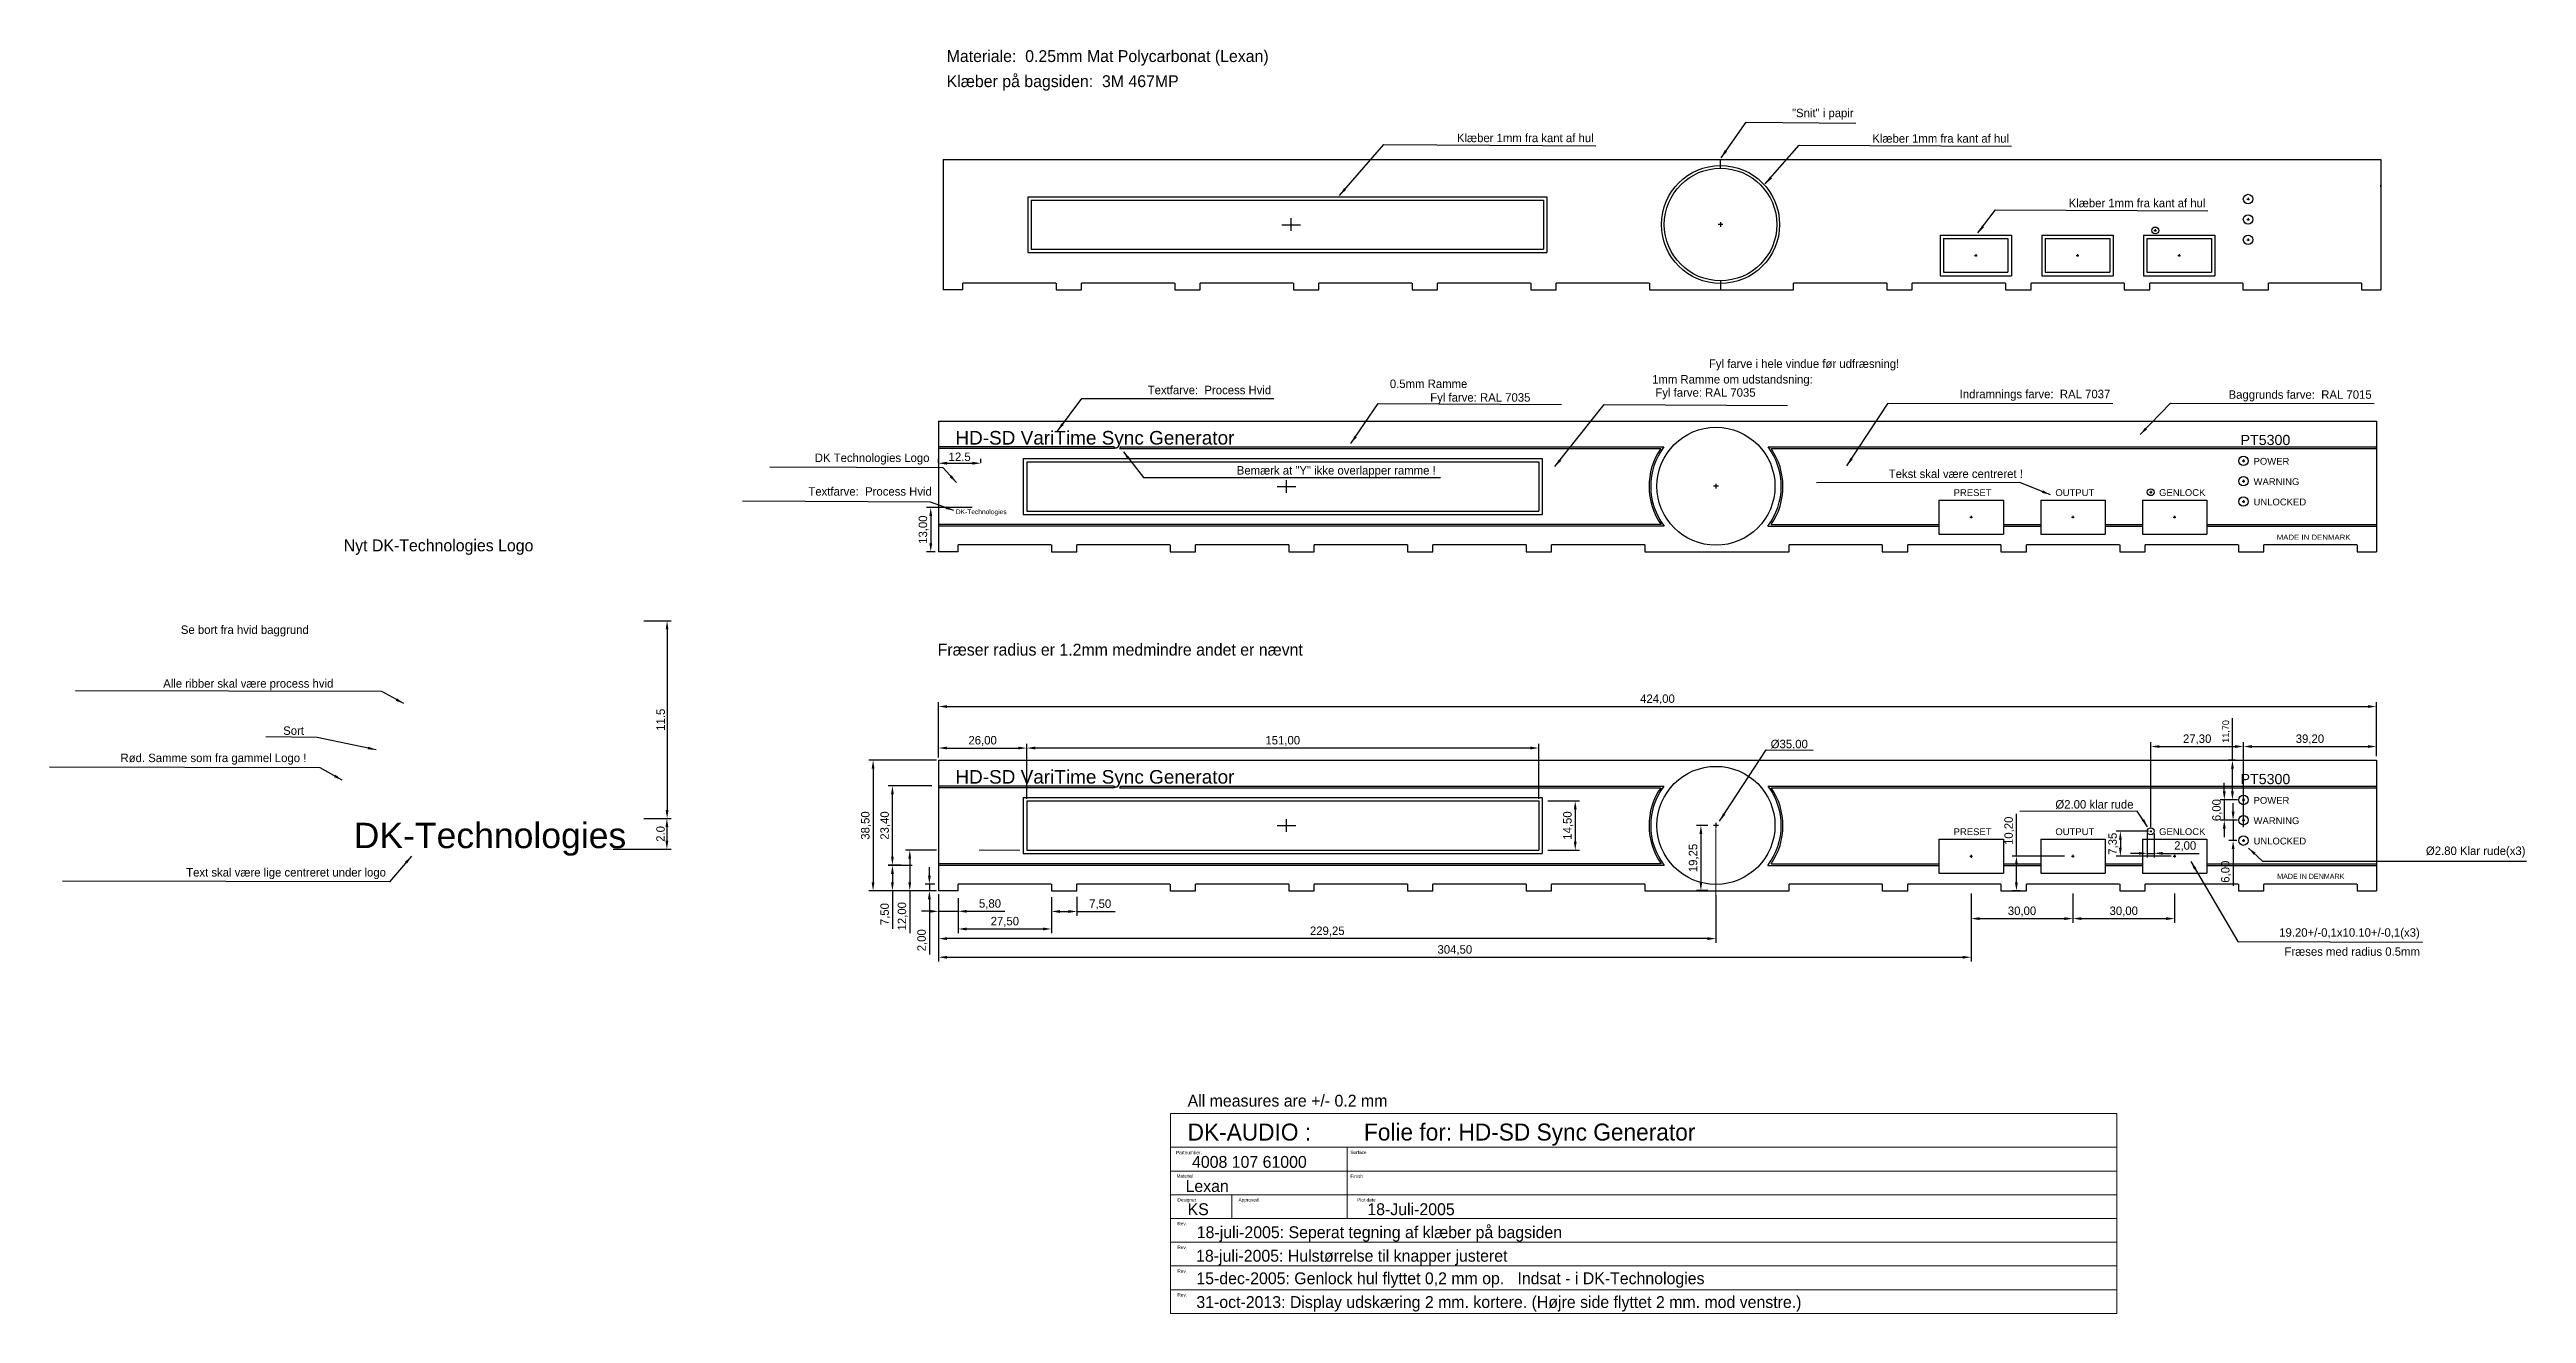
# Model space of a CAD drawing. Header units: millimetres. Extents: x 242 to 973, y 195 to 567.
import ezdxf

# ---------------------------------------------------------------- set-up
doc = ezdxf.new("R2010")
doc.units = ezdxf.units.MM
doc.header["$MEASUREMENT"] = 0
doc.linetypes.add('ACAD_ISO03W100', pattern=[30, 12, -18])
doc.layers.add('Folie', color=160, linetype='Continuous')
doc.layers.add('Silketryk_1', color=92, linetype='Continuous')
doc.layers.add('Folie_dim', color=7, linetype='Continuous', lineweight=20)
doc.layers.add('Folie_head', color=92, linetype='Continuous', lineweight=20)
doc.styles.add('DK-Audio', font='arial.ttf')
doc.dimstyles.new('ISO-25', dxfattribs={"dimtxt": 2.5, "dimasz": 2.5, "dimexe": 1.25, "dimexo": 0.625, "dimtad": 1, "dimzin": 1, "dimtxsty": 'Standard', "dimcen": 2.5, "dimadec": 0, "dimazin": 0, "dimtfac": 1, "dimtmove": 0, "dimatfit": 3, "dimfxl": 0, "dimarcsym": 0})

msp = doc.modelspace()

# ---------------------------------------------------------------- texts
at = {"layer": 'Folie_dim', "char_height": 2.5, "attachment_point": 9}
for s, insert in [('"Snit" i papir', (774.3, 546.6)), ('Klæber 1mm fra kant af hul', (697.633, 539.95)), ('Klæber 1mm fra kant af hul', (820.133, 539.8)), ('Klæber 1mm fra kant af hul', (878.033, 520.75)), ('Fyl farve i hele vindue før udfræsning!', (787.733, 472.65)), ('Textfarve:  Process Hvid', (602.55, 465.6)), ('0.5mm Ramme', (660.383, 467.45)), ('1mm Ramme om udstandsning:', (762.25, 468.05)), ('Fyl farve: RAL 7035', (745.383, 464.15)), ('Fyl farve: RAL 7035', (678.983, 462.7)), ('Indramnings farve:  RAL 7037', (849.983, 463.7)), ('Baggrunds farve:  RAL 7015', (927.05, 463.55)), ('DK Technologies Logo', (501.783, 444.9)), ('Textfarve:  Process Hvid', (502.483, 435.7)), ('Bemærk at "Y" ikke overlapper ramme !', (651.067, 441.2)), ('Tekst skal være centreret !', (824.217, 440.9)), ('Se bort fra hvid baggrund', (318.75, 394.2)), ('Alle ribber skal være process hvid', (325.983, 378.35)), ('Sort', (317.333, 365.15)), ('Rød. Samme som fra gammel Logo !', (318.033, 356.4)), ('Ø35.00', (760.8, 361.15)), ('Ø2.00 klar rude', (856.833, 343.35)), ('Ø2.80 Klar rude(x3)', (972.417, 329)), ('Text skal være lige centreret under logo', (341.5, 322.65)), ('19.20+/-0,1x10.10+/-0,1(x3)', (941.233, 304.9)), ('Fræses med radius 0.5mm', (941.283, 300))]:
    msp.add_mtext(s, dxfattribs=dict(at, insert=insert))
at = {"layer": 'Folie_head'}
for s, height, p in [('Materiale:  0.25mm Mat Polycarbonat (Lexan)', 3.5, (506.85, 563.617)), ('Klæber på bagsiden:  3M 467MP', 3.5, (506.85, 556.217)), ('Nyt DK-Technologies Logo', 3.5, (329.05, 419.317)), ('Fræser radius er 1.2mm medmindre andet er nævnt', 3.5, (504.2, 388.567)), ('All measures are +/- 0.2 mm', 3.5, (577.9, 255.55)), ('DK-AUDIO :', 5, (577.9, 245.55)), ('Folie for: HD-SD Sync Generator', 5, (629.9, 245.55)), ('Partnumber.', 1, (574.487, 241.507)), ('4008 107 61000', 3.5, (579.2, 237.5)), ('Surface', 1, (625.9, 241.55)), ('Material', 1, (574.618, 234.611)), ('Lexan', 3.5, (577.288, 230.376)), ('Finish', 1, (625.9, 234.55)), ('Designer.', 1, (574.9, 227.55)), ('KS', 3.5, (577.9, 223.55)), ('Approved', 1, (592.9, 227.55)), ('Plot date', 1, (627.9, 227.55)), ('18-Juli-2005', 3.5, (630.9, 223.55)), ('Rev.', 1, (574.9, 220.55)), ('18-juli-2005: Seperat tegning af klæber på bagsiden', 3.5, (580.6, 216.767)), ('Rev.', 1, (574.9, 213.55)), ('18-juli-2005: Hulstørrelse til knapper justeret', 3.5, (580.4, 209.817)), ('Rev.', 1, (574.9, 206.55)), ('15-dec-2005: Genlock hul flyttet 0,2 mm op.   Indsat - i DK-Technologies', 3.5, (580.48, 203.172)), ('Rev.', 1, (574.9, 199.55)), ('31-oct-2013: Display udskæring 2 mm. kortere. (Højre side flyttet 2 mm. mod venstre.)', 3.5, (580.48, 196.172))]:
    msp.add_text(s, height=height, dxfattribs=at).set_placement(p)
at = {"layer": 'Silketryk_1', "style": 'DK-Audio'}
for s, height, p in [('HD-SD VariTime Sync Generator', 4, (509.422, 450.808)), ('PT5300', 3, (888.391, 450.659)), ('POWER', 2, (892.224, 444.871)), ('WARNING', 2, (892.224, 438.871)), ('DK-Technologies', 1.4, (509.548, 430.278)), ('PRESET', 2, (803.78, 435.625)), ('OUTPUT', 2, (833.78, 435.625)), ('GENLOCK', 2, (864.367, 435.646)), ('UNLOCKED', 2, (892.224, 432.871)), ('HD-SD VariTime Sync Generator', 4, (509.422, 350.808)), ('PT5300', 3, (888.391, 350.659)), ('POWER', 2, (892.224, 344.871)), ('DK-Technologies', 7.5, (331.998, 331.778)), ('PRESET', 2, (803.78, 335.625)), ('OUTPUT', 2, (833.78, 335.625)), ('GENLOCK', 2, (864.367, 335.646)), ('WARNING', 2, (892.224, 338.871)), ('UNLOCKED', 2, (892.224, 332.871)), ('MADE IN DENMARK', 1.5, (899.196, 322.723))]:
    msp.add_text(s, height=height, dxfattribs=at).set_placement(p)
at = {"layer": 'Silketryk_1', "style": 'DK-Audio', "width": 1.1}
msp.add_text('MADE IN DENMARK', height=1.5, dxfattribs=at).set_placement((899.046, 422.723))

# ---------------------------------------------------------------- blocks, each defined once
blk = doc.blocks.new('*D53')
at = {"layer": 'DEFPOINTS', "color": 0}
for p in [(504.45, 318.8), (808.95, 318.8), (808.95, 299.6)]:
    blk.add_point(p, dxfattribs=at)
at = {"layer": 'Folie_dim', "color": 0, "lineweight": -2}
for p, q in [((504.45, 318.18), (504.45, 298.35)), ((808.95, 318.18), (808.95, 298.35)), ((506.95, 299.6), (806.45, 299.6))]:
    blk.add_line(p, q, dxfattribs=at)
at = {"layer": 'Folie_dim', "color": 0}
for points in [[(506.95, 300.02), (506.95, 299.18), (504.45, 299.6)], [(806.45, 300.02), (806.45, 299.18), (808.95, 299.6)]]:
    blk.add_solid(points, dxfattribs=at)
at = {"layer": 'Folie_dim', "color": 0, "insert": (656.7, 301.68), "char_height": 2.5, "attachment_point": 5}
blk.add_mtext('304,50', dxfattribs=at)
blk = doc.blocks.new('*D60')
at = {"layer": 'DEFPOINTS', "color": 0}
for p in [(504.45, 318.55), (733.7, 318.55), (504.45, 305.1)]:
    blk.add_point(p, dxfattribs=at)
at = {"layer": 'Folie_dim', "color": 0, "lineweight": -2}
for p, q in [((504.45, 317.93), (504.45, 303.85)), ((733.7, 317.93), (733.7, 303.85)), ((731.2, 305.1), (506.95, 305.1))]:
    blk.add_line(p, q, dxfattribs=at)
at = {"layer": 'Folie_dim', "color": 0}
for points in [[(506.95, 305.52), (506.95, 304.68), (504.45, 305.1)], [(731.2, 305.52), (731.2, 304.68), (733.7, 305.1)]]:
    blk.add_solid(points, dxfattribs=at)
at = {"layer": 'Folie_dim', "color": 0, "insert": (619.08, 307.18), "char_height": 2.5, "attachment_point": 5}
blk.add_mtext('229,25', dxfattribs=at)
blk = doc.blocks.new('*D70')
at = {"layer": 'DEFPOINTS', "color": 0}
for p in [(537.75, 317.05), (545.25, 318.05), (545.25, 313.1)]:
    blk.add_point(p, dxfattribs=at)
at = {"layer": 'Folie_dim', "color": 0, "lineweight": -2}
for p, q in [((537.75, 316.43), (537.75, 311.85)), ((545.25, 317.43), (545.25, 311.85)), ((540.25, 313.1), (542.75, 313.1)), ((545.25, 313.1), (556.5, 313.1))]:
    blk.add_line(p, q, dxfattribs=at)
at = {"layer": 'Folie_dim', "color": 0}
for points in [[(540.25, 313.52), (540.25, 312.68), (537.75, 313.1)], [(542.75, 313.52), (542.75, 312.68), (545.25, 313.1)]]:
    blk.add_solid(points, dxfattribs=at)
at = {"layer": 'Folie_dim', "color": 0, "insert": (552.12, 315.18), "char_height": 2.5, "attachment_point": 5}
blk.add_mtext('7,50', dxfattribs=at)
blk = doc.blocks.new('*D63')
at = {"layer": 'DEFPOINTS', "color": 0}
for p in [(530.45, 361.3), (504.45, 357.85), (530.45, 347.65)]:
    blk.add_point(p, dxfattribs=at)
at = {"layer": 'Folie_dim', "color": 0, "lineweight": -2}
for p, q in [((504.45, 358.48), (504.45, 362.55)), ((506.95, 361.3), (527.95, 361.3)), ((530.45, 348.27), (530.45, 362.55))]:
    blk.add_line(p, q, dxfattribs=at)
at = {"layer": 'Folie_dim', "color": 0}
for points in [[(506.95, 361.72), (506.95, 360.88), (504.45, 361.3)], [(527.95, 361.72), (527.95, 360.88), (530.45, 361.3)]]:
    blk.add_solid(points, dxfattribs=at)
at = {"layer": 'Folie_dim', "color": 0, "insert": (517.45, 363.38), "char_height": 2.5, "attachment_point": 5}
blk.add_mtext('26,00', dxfattribs=at)
blk = doc.blocks.new('*D69')
at = {"layer": 'DEFPOINTS', "color": 0}
for p in [(537.75, 317.95), (510.25, 313.85), (537.75, 307.95)]:
    blk.add_point(p, dxfattribs=at)
at = {"layer": 'Folie_dim', "color": 0, "lineweight": -2}
for p, q in [((537.75, 317.32), (537.75, 306.7)), ((510.25, 313.23), (510.25, 306.7)), ((512.75, 307.95), (535.25, 307.95))]:
    blk.add_line(p, q, dxfattribs=at)
at = {"layer": 'Folie_dim', "color": 0}
for points in [[(512.75, 308.37), (512.75, 307.53), (510.25, 307.95)], [(535.25, 308.37), (535.25, 307.53), (537.75, 307.95)]]:
    blk.add_solid(points, dxfattribs=at)
at = {"layer": 'Folie_dim', "color": 0, "insert": (524, 310.03), "char_height": 2.5, "attachment_point": 5}
blk.add_mtext('27,50', dxfattribs=at)
blk = doc.blocks.new('*D56')
at = {"layer": 'DEFPOINTS', "color": 0}
for p in [(504.45, 331.2), (495.97, 319.2), (504.45, 319.2)]:
    blk.add_point(p, dxfattribs=at)
at = {"layer": 'Folie_dim', "color": 0, "lineweight": -2}
for p, q in [((503.82, 331.2), (494.72, 331.2)), ((495.97, 328.7), (495.97, 321.7)), ((503.82, 319.2), (494.72, 319.2)), ((495.97, 319.2), (495.97, 306.7))]:
    blk.add_line(p, q, dxfattribs=at)
at = {"layer": 'Folie_dim', "color": 0}
for points in [[(495.55, 328.7), (496.38, 328.7), (495.97, 331.2)], [(495.55, 321.7), (496.38, 321.7), (495.97, 319.2)]]:
    blk.add_solid(points, dxfattribs=at)
at = {"layer": 'Folie_dim', "color": 0, "insert": (493.88, 311.7), "char_height": 2.5, "attachment_point": 5, "rotation": 90}
blk.add_mtext('12,00', dxfattribs=at)
blk = doc.blocks.new('*D55')
at = {"layer": 'DEFPOINTS', "color": 0}
for p in [(501.75, 321.2), (504, 321.2), (504, 319.2)]:
    blk.add_point(p, dxfattribs=at)
at = {"layer": 'Folie_dim', "color": 0, "lineweight": -2}
for p, q in [((501.75, 323.7), (501.75, 326.2)), ((503.38, 321.2), (500.5, 321.2)), ((503.38, 319.2), (500.5, 319.2)), ((501.75, 321.2), (501.75, 319.2)), ((501.75, 316.7), (501.75, 300.45))]:
    blk.add_line(p, q, dxfattribs=at)
at = {"layer": 'Folie_dim', "color": 0}
for points in [[(501.33, 323.7), (502.17, 323.7), (501.75, 321.2)], [(501.33, 316.7), (502.17, 316.7), (501.75, 319.2)]]:
    blk.add_solid(points, dxfattribs=at)
at = {"layer": 'Folie_dim', "color": 0, "insert": (499.67, 304.62), "char_height": 2.5, "attachment_point": 5, "rotation": 90}
blk.add_mtext('2,00', dxfattribs=at)
blk = doc.blocks.new('*D68')
at = {"layer": 'DEFPOINTS', "color": 0}
for p in [(504.45, 317.7), (510.25, 317.7), (510.25, 313.15)]:
    blk.add_point(p, dxfattribs=at)
at = {"layer": 'Folie_dim', "color": 0, "lineweight": -2}
for p, q in [((504.45, 317.07), (504.45, 311.9)), ((510.25, 317.07), (510.25, 311.9)), ((501.95, 313.15), (499.45, 313.15)), ((504.45, 313.15), (510.25, 313.15)), ((512.75, 313.15), (524, 313.15))]:
    blk.add_line(p, q, dxfattribs=at)
at = {"layer": 'Folie_dim', "color": 0}
for points in [[(501.95, 313.57), (501.95, 312.73), (504.45, 313.15)], [(512.75, 313.57), (512.75, 312.73), (510.25, 313.15)]]:
    blk.add_solid(points, dxfattribs=at)
at = {"layer": 'Folie_dim', "color": 0, "insert": (519.62, 315.23), "char_height": 2.5, "attachment_point": 5}
blk.add_mtext('5,80', dxfattribs=at)
blk = doc.blocks.new('*D72')
at = {"layer": 'DEFPOINTS', "color": 0}
for p in [(490.85, 350.15), (503.15, 350.15), (494.05, 326.75)]:
    blk.add_point(p, dxfattribs=at)
at = {"layer": 'Folie_dim', "color": 0, "lineweight": -2}
for p, q in [((502.52, 350.15), (489.6, 350.15)), ((490.85, 329.25), (490.85, 347.65)), ((493.43, 326.75), (489.6, 326.75))]:
    blk.add_line(p, q, dxfattribs=at)
at = {"layer": 'Folie_dim', "color": 0}
for points in [[(490.43, 347.65), (491.27, 347.65), (490.85, 350.15)], [(490.43, 329.25), (491.27, 329.25), (490.85, 326.75)]]:
    blk.add_solid(points, dxfattribs=at)
at = {"layer": 'Folie_dim', "color": 0, "insert": (488.77, 338.45), "char_height": 2.5, "attachment_point": 5, "rotation": 90}
blk.add_mtext('23,40', dxfattribs=at)
blk = doc.blocks.new('*D58')
at = {"layer": 'DEFPOINTS', "color": 0}
for p in [(504.45, 357.7), (485.15, 319.2), (504.45, 319.2)]:
    blk.add_point(p, dxfattribs=at)
at = {"layer": 'Folie_dim', "color": 0, "lineweight": -2}
for p, q in [((503.82, 357.7), (483.9, 357.7)), ((485.15, 355.2), (485.15, 321.7)), ((503.82, 319.2), (483.9, 319.2))]:
    blk.add_line(p, q, dxfattribs=at)
at = {"layer": 'Folie_dim', "color": 0}
for points in [[(484.73, 355.2), (485.57, 355.2), (485.15, 357.7)], [(484.73, 321.7), (485.57, 321.7), (485.15, 319.2)]]:
    blk.add_solid(points, dxfattribs=at)
at = {"layer": 'Folie_dim', "color": 0, "insert": (483.07, 338.45), "char_height": 2.5, "attachment_point": 5, "rotation": 90}
blk.add_mtext('38,50', dxfattribs=at)
blk = doc.blocks.new('*D59')
at = {"layer": 'DEFPOINTS', "color": 0}
for p in [(497.3, 326.7), (490.85, 319.2), (503.82, 319.2)]:
    blk.add_point(p, dxfattribs=at)
at = {"layer": 'Folie_dim', "color": 0, "lineweight": -2}
for p, q in [((496.68, 326.7), (489.6, 326.7)), ((490.85, 324.2), (490.85, 321.7)), ((503.2, 319.2), (489.6, 319.2)), ((490.85, 319.2), (490.85, 307.95))]:
    blk.add_line(p, q, dxfattribs=at)
at = {"layer": 'Folie_dim', "color": 0}
for points in [[(490.43, 324.2), (491.27, 324.2), (490.85, 326.7)], [(490.43, 321.7), (491.27, 321.7), (490.85, 319.2)]]:
    blk.add_solid(points, dxfattribs=at)
at = {"layer": 'Folie_dim', "color": 0, "insert": (488.77, 312.33), "char_height": 2.5, "attachment_point": 5, "rotation": 90}
blk.add_mtext('7,50', dxfattribs=at)
blk = doc.blocks.new('*D57')
at = {"layer": 'DEFPOINTS', "color": 0}
for p in [(683.45, 345.7), (683.45, 331.2), (692.2, 331.2)]:
    blk.add_point(p, dxfattribs=at)
at = {"layer": 'Folie_dim', "color": 0, "lineweight": -2}
for p, q in [((684.08, 345.7), (693.45, 345.7)), ((692.2, 343.2), (692.2, 333.7)), ((684.08, 331.2), (693.45, 331.2))]:
    blk.add_line(p, q, dxfattribs=at)
at = {"layer": 'Folie_dim', "color": 0}
for points in [[(691.78, 343.2), (692.62, 343.2), (692.2, 345.7)], [(691.78, 333.7), (692.62, 333.7), (692.2, 331.2)]]:
    blk.add_solid(points, dxfattribs=at)
at = {"layer": 'Folie_dim', "color": 0, "insert": (690.12, 338.45), "char_height": 2.5, "attachment_point": 5, "rotation": 90}
blk.add_mtext('14,50', dxfattribs=at)
blk = doc.blocks.new('*D61')
at = {"layer": 'DEFPOINTS', "color": 0}
for p in [(731.95, 338.5), (729.25, 319.25), (731.95, 319.25)]:
    blk.add_point(p, dxfattribs=at)
at = {"layer": 'Folie_dim', "color": 0, "lineweight": -2}
for p, q in [((731.33, 338.5), (728, 338.5)), ((729.25, 336), (729.25, 321.75)), ((731.33, 319.25), (728, 319.25))]:
    blk.add_line(p, q, dxfattribs=at)
at = {"layer": 'Folie_dim', "color": 0}
for points in [[(728.83, 336), (729.67, 336), (729.25, 338.5)], [(728.83, 321.75), (729.67, 321.75), (729.25, 319.25)]]:
    blk.add_solid(points, dxfattribs=at)
at = {"layer": 'Folie_dim', "color": 0, "insert": (727.17, 328.88), "char_height": 2.5, "attachment_point": 5, "rotation": 90}
blk.add_mtext('19,25', dxfattribs=at)
blk = doc.blocks.new('*D66')
at = {"layer": 'DEFPOINTS', "color": 0}
for p in [(928.45, 361.75), (928.45, 358.25), (889.25, 346.8)]:
    blk.add_point(p, dxfattribs=at)
at = {"layer": 'Folie_dim', "color": 0, "lineweight": -2}
for p, q in [((889.25, 347.43), (889.25, 363)), ((891.75, 361.75), (925.95, 361.75)), ((928.45, 358.88), (928.45, 363))]:
    blk.add_line(p, q, dxfattribs=at)
at = {"layer": 'Folie_dim', "color": 0}
for points in [[(891.75, 362.17), (891.75, 361.33), (889.25, 361.75)], [(925.95, 362.17), (925.95, 361.33), (928.45, 361.75)]]:
    blk.add_solid(points, dxfattribs=at)
at = {"layer": 'Folie_dim', "color": 0, "insert": (908.85, 363.83), "char_height": 2.5, "attachment_point": 5}
blk.add_mtext('39,20', dxfattribs=at)
blk = doc.blocks.new('*D67')
at = {"layer": 'DEFPOINTS', "color": 0}
for p in [(886, 357.7), (887.5, 357.7), (887.5, 346)]:
    blk.add_point(p, dxfattribs=at)
at = {"layer": 'Folie_dim', "color": 0, "lineweight": -2}
for p, q in [((886, 357.7), (886, 370.16)), ((886.88, 357.7), (884.75, 357.7)), ((886, 348.5), (886, 355.2)), ((886.88, 346), (884.75, 346))]:
    blk.add_line(p, q, dxfattribs=at)
at = {"layer": 'Folie_dim', "color": 0}
for points in [[(885.58, 355.2), (886.42, 355.2), (886, 357.7)], [(885.58, 348.5), (886.42, 348.5), (886, 346)]]:
    blk.add_solid(points, dxfattribs=at)
at = {"layer": 'Folie_dim', "color": 0, "insert": (884.21, 366.2), "char_height": 2, "attachment_point": 5, "rotation": 90}
blk.add_mtext('11,70', dxfattribs=at)
blk = doc.blocks.new('*D62')
at = {"layer": 'DEFPOINTS', "color": 0}
for p in [(837.1, 329.4), (822.3, 319.2), (824.1, 319.2)]:
    blk.add_point(p, dxfattribs=at)
at = {"layer": 'Folie_dim', "color": 0, "lineweight": -2}
for p, q in [((822.3, 329.4), (822.3, 341.9)), ((836.48, 329.4), (821.05, 329.4)), ((822.3, 321.7), (822.3, 326.9)), ((823.48, 319.2), (821.05, 319.2))]:
    blk.add_line(p, q, dxfattribs=at)
at = {"layer": 'Folie_dim', "color": 0}
for points in [[(821.88, 326.9), (822.72, 326.9), (822.3, 329.4)], [(821.88, 321.7), (822.72, 321.7), (822.3, 319.2)]]:
    blk.add_solid(points, dxfattribs=at)
at = {"layer": 'Folie_dim', "color": 0, "insert": (820.22, 336.9), "char_height": 2.5, "attachment_point": 5, "rotation": 90}
blk.add_mtext('10,20', dxfattribs=at)
blk = doc.blocks.new('*D71')
at = {"layer": 'DEFPOINTS', "color": 0}
for p in [(860.9, 336.7), (862.9, 336.7), (862.9, 330.25)]:
    blk.add_point(p, dxfattribs=at)
at = {"layer": 'Folie_dim', "color": 0, "lineweight": -2}
for p, q in [((860.9, 336.07), (860.9, 329)), ((862.9, 336.07), (862.9, 329)), ((858.4, 330.25), (855.9, 330.25)), ((860.9, 330.25), (862.9, 330.25)), ((865.4, 330.25), (876.23, 330.25))]:
    blk.add_line(p, q, dxfattribs=at)
at = {"layer": 'Folie_dim', "color": 0}
for points in [[(858.4, 330.67), (858.4, 329.83), (860.9, 330.25)], [(865.4, 330.67), (865.4, 329.83), (862.9, 330.25)]]:
    blk.add_solid(points, dxfattribs=at)
at = {"layer": 'Folie_dim', "color": 0, "insert": (872.07, 332.33), "char_height": 2.5, "attachment_point": 5}
blk.add_mtext('2,00', dxfattribs=at)
blk = doc.blocks.new('*D65')
at = {"layer": 'DEFPOINTS', "color": 0}
for p in [(887.95, 340), (886.2, 334), (887.95, 334)]:
    blk.add_point(p, dxfattribs=at)
at = {"layer": 'Folie_dim', "color": 0, "lineweight": -2}
for p, q in [((886.2, 342.5), (886.2, 345)), ((887.33, 340), (884.95, 340)), ((886.2, 340), (886.2, 334)), ((887.33, 334), (884.95, 334)), ((886.2, 331.5), (886.2, 320.67))]:
    blk.add_line(p, q, dxfattribs=at)
at = {"layer": 'Folie_dim', "color": 0}
for points in [[(885.78, 342.5), (886.62, 342.5), (886.2, 340)], [(885.78, 331.5), (886.62, 331.5), (886.2, 334)]]:
    blk.add_solid(points, dxfattribs=at)
at = {"layer": 'Folie_dim', "color": 0, "insert": (884.12, 324.83), "char_height": 2.5, "attachment_point": 5, "rotation": 90}
blk.add_mtext('6,00', dxfattribs=at)
blk = doc.blocks.new('*D64')
at = {"layer": 'DEFPOINTS', "color": 0}
for p in [(888.15, 346), (883.6, 340), (888.15, 340)]:
    blk.add_point(p, dxfattribs=at)
at = {"layer": 'Folie_dim', "color": 0, "lineweight": -2}
for p, q in [((883.6, 348.5), (883.6, 351)), ((887.53, 346), (882.35, 346)), ((883.6, 346), (883.6, 340)), ((887.53, 340), (882.35, 340)), ((883.6, 337.5), (883.6, 335))]:
    blk.add_line(p, q, dxfattribs=at)
at = {"layer": 'Folie_dim', "color": 0}
for points in [[(883.18, 348.5), (884.02, 348.5), (883.6, 346)], [(883.18, 337.5), (884.02, 337.5), (883.6, 340)]]:
    blk.add_solid(points, dxfattribs=at)
at = {"layer": 'Folie_dim', "color": 0, "insert": (881.52, 343), "char_height": 2.5, "attachment_point": 5, "rotation": 90}
blk.add_mtext('6,00', dxfattribs=at)
blk = doc.blocks.new('*D73')
at = {"layer": 'DEFPOINTS', "color": 0}
for p in [(838.95, 319), (868.95, 319), (868.95, 311)]:
    blk.add_point(p, dxfattribs=at)
at = {"layer": 'Folie_dim', "color": 0, "lineweight": -2}
for p, q in [((838.95, 318.37), (838.95, 309.75)), ((868.95, 318.37), (868.95, 309.75)), ((841.45, 311), (866.45, 311))]:
    blk.add_line(p, q, dxfattribs=at)
at = {"layer": 'Folie_dim', "color": 0}
for points in [[(841.45, 311.42), (841.45, 310.58), (838.95, 311)], [(866.45, 311.42), (866.45, 310.58), (868.95, 311)]]:
    blk.add_solid(points, dxfattribs=at)
at = {"layer": 'Folie_dim', "color": 0, "insert": (853.95, 313.08), "char_height": 2.5, "attachment_point": 5}
blk.add_mtext('30,00', dxfattribs=at)
blk = doc.blocks.new('*D74')
at = {"layer": 'DEFPOINTS', "color": 0}
for p in [(928.45, 373.55), (504.45, 359.2), (928.45, 359.2)]:
    blk.add_point(p, dxfattribs=at)
at = {"layer": 'Folie_dim', "color": 0, "lineweight": -2}
for p, q in [((504.45, 359.82), (504.45, 374.8)), ((506.95, 373.55), (925.95, 373.55)), ((928.45, 359.82), (928.45, 374.8))]:
    blk.add_line(p, q, dxfattribs=at)
at = {"layer": 'Folie_dim', "color": 0}
for points in [[(506.95, 373.97), (506.95, 373.13), (504.45, 373.55)], [(925.95, 373.97), (925.95, 373.13), (928.45, 373.55)]]:
    blk.add_solid(points, dxfattribs=at)
at = {"layer": 'Folie_dim', "color": 0, "insert": (716.45, 375.63), "char_height": 2.5, "attachment_point": 5}
blk.add_mtext('424,00', dxfattribs=at)
blk = doc.blocks.new('*D75')
at = {"layer": 'DEFPOINTS', "color": 0}
for p in [(889.25, 361.75), (861.95, 337.3), (889.25, 337.3)]:
    blk.add_point(p, dxfattribs=at)
at = {"layer": 'Folie_dim', "color": 0, "lineweight": -2}
for p, q in [((861.95, 337.93), (861.95, 363)), ((864.45, 361.75), (886.75, 361.75)), ((889.25, 337.93), (889.25, 363))]:
    blk.add_line(p, q, dxfattribs=at)
at = {"layer": 'Folie_dim', "color": 0}
for points in [[(864.45, 362.17), (864.45, 361.33), (861.95, 361.75)], [(886.75, 362.17), (886.75, 361.33), (889.25, 361.75)]]:
    blk.add_solid(points, dxfattribs=at)
at = {"layer": 'Folie_dim', "color": 0, "insert": (875.6, 363.83), "char_height": 2.5, "attachment_point": 5}
blk.add_mtext('27,30', dxfattribs=at)
blk = doc.blocks.new('*D76')
at = {"layer": 'DEFPOINTS', "color": 0}
for p in [(808.95, 319), (838.95, 319), (838.95, 311)]:
    blk.add_point(p, dxfattribs=at)
at = {"layer": 'Folie_dim', "color": 0, "lineweight": -2}
for p, q in [((808.95, 318.37), (808.95, 309.75)), ((838.95, 318.37), (838.95, 309.75)), ((811.45, 311), (836.45, 311))]:
    blk.add_line(p, q, dxfattribs=at)
at = {"layer": 'Folie_dim', "color": 0}
for points in [[(811.45, 311.42), (811.45, 310.58), (808.95, 311)], [(836.45, 311.42), (836.45, 310.58), (838.95, 311)]]:
    blk.add_solid(points, dxfattribs=at)
at = {"layer": 'Folie_dim', "color": 0, "insert": (823.95, 313.08), "char_height": 2.5, "attachment_point": 5}
blk.add_mtext('30,00', dxfattribs=at)
blk = doc.blocks.new('*D79')
at = {"layer": 'DEFPOINTS', "color": 0}
for p in [(416.95, 398.8), (416.95, 340.5), (424.4, 340.5)]:
    blk.add_point(p, dxfattribs=at)
at = {"layer": 'Silketryk_1', "color": 0, "lineweight": -2}
for p, q in [((417.57, 398.8), (425.65, 398.8)), ((424.4, 396.3), (424.4, 343)), ((417.57, 340.5), (425.65, 340.5))]:
    blk.add_line(p, q, dxfattribs=at)
at = {"layer": 'Silketryk_1', "color": 0}
for points in [[(423.98, 396.3), (424.82, 396.3), (424.4, 398.8)], [(423.98, 343), (424.82, 343), (424.4, 340.5)]]:
    blk.add_solid(points, dxfattribs=at)
at = {"layer": 'Silketryk_1', "color": 0, "insert": (422.52, 369.65), "char_height": 2.5, "attachment_point": 5, "rotation": 90}
blk.add_mtext('11.5', dxfattribs=at)
blk = doc.blocks.new('*D80')
at = {"layer": 'DEFPOINTS', "color": 0}
for p in [(504.4, 444.75), (516.95, 445.3), (516.95, 444.75)]:
    blk.add_point(p, dxfattribs=at)
at = {"layer": 'Silketryk_1', "color": 0, "lineweight": -2}
for p, q in [((504.4, 445.38), (504.4, 446.55)), ((516.95, 445.38), (516.95, 446.55)), ((506.9, 445.3), (514.45, 445.3))]:
    blk.add_line(p, q, dxfattribs=at)
at = {"layer": 'Silketryk_1', "color": 0}
for points in [[(506.9, 445.72), (506.9, 444.88), (504.4, 445.3)], [(514.45, 445.72), (514.45, 444.88), (516.95, 445.3)]]:
    blk.add_solid(points, dxfattribs=at)
at = {"layer": 'Silketryk_1', "color": 0, "insert": (510.68, 447.18), "char_height": 2.5, "attachment_point": 5}
blk.add_mtext('12.5', dxfattribs=at)
blk = doc.blocks.new('*D81')
at = {"layer": 'DEFPOINTS', "color": 0}
for p in [(515, 432.2), (502.15, 419.2), (504.1, 419.2)]:
    blk.add_point(p, dxfattribs=at)
at = {"layer": 'Silketryk_1', "color": 0, "lineweight": -2}
for p, q in [((514.38, 432.2), (500.9, 432.2)), ((502.15, 429.7), (502.15, 421.7)), ((503.48, 419.2), (500.9, 419.2))]:
    blk.add_line(p, q, dxfattribs=at)
at = {"layer": 'Silketryk_1', "color": 0}
for points in [[(501.73, 429.7), (502.57, 429.7), (502.15, 432.2)], [(501.73, 421.7), (502.57, 421.7), (502.15, 419.2)]]:
    blk.add_solid(points, dxfattribs=at)
at = {"layer": 'Silketryk_1', "color": 0, "insert": (500.07, 425.7), "char_height": 2.5, "attachment_point": 5, "rotation": 90}
blk.add_mtext('13,00', dxfattribs=at)
blk = doc.blocks.new('*D82')
at = {"layer": 'DEFPOINTS', "color": 0}
for p in [(418.6, 340.5), (407.85, 331.45), (424.35, 331.45)]:
    blk.add_point(p, dxfattribs=at)
at = {"layer": 'Silketryk_1', "color": 0, "lineweight": -2}
for p, q in [((419.23, 340.5), (425.6, 340.5)), ((424.35, 338), (424.35, 333.95)), ((408.48, 331.45), (425.6, 331.45))]:
    blk.add_line(p, q, dxfattribs=at)
at = {"layer": 'Silketryk_1', "color": 0}
for points in [[(423.93, 338), (424.77, 338), (424.35, 340.5)], [(423.93, 333.95), (424.77, 333.95), (424.35, 331.45)]]:
    blk.add_solid(points, dxfattribs=at)
at = {"layer": 'Silketryk_1', "color": 0, "insert": (422.48, 335.98), "char_height": 2.5, "attachment_point": 5, "rotation": 90}
blk.add_mtext('2.0', dxfattribs=at)
blk = doc.blocks.new('*D84')
at = {"layer": 'DEFPOINTS', "color": 0}
for p in [(861.9, 336.75), (852.95, 329.4), (868.55, 329.4)]:
    blk.add_point(p, dxfattribs=at)
at = {"layer": 'Folie_dim', "color": 0, "lineweight": -2}
for p, q in [((861.28, 336.75), (851.7, 336.75)), ((867.93, 329.4), (851.7, 329.4)), ((852.95, 334.25), (852.95, 331.9))]:
    blk.add_line(p, q, dxfattribs=at)
at = {"layer": 'Folie_dim', "color": 0}
for points in [[(852.53, 334.25), (853.37, 334.25), (852.95, 336.75)], [(852.53, 331.9), (853.37, 331.9), (852.95, 329.4)]]:
    blk.add_solid(points, dxfattribs=at)
at = {"layer": 'Folie_dim', "color": 0, "insert": (850.87, 333.08), "char_height": 2.5, "attachment_point": 5, "rotation": 90}
blk.add_mtext('7,35', dxfattribs=at)
blk = doc.blocks.new('*D85')
at = {"layer": 'DEFPOINTS', "color": 0}
for p in [(530.45, 361.3), (530.45, 345.7), (681.45, 345.7)]:
    blk.add_point(p, dxfattribs=at)
at = {"layer": 'Folie_dim', "color": 0, "lineweight": -2}
for p, q in [((530.45, 346.32), (530.45, 362.55)), ((678.95, 361.3), (532.95, 361.3)), ((681.45, 346.32), (681.45, 362.55))]:
    blk.add_line(p, q, dxfattribs=at)
at = {"layer": 'Folie_dim', "color": 0}
for points in [[(532.95, 361.72), (532.95, 360.88), (530.45, 361.3)], [(678.95, 361.72), (678.95, 360.88), (681.45, 361.3)]]:
    blk.add_solid(points, dxfattribs=at)
at = {"layer": 'Folie_dim', "color": 0, "insert": (605.95, 363.38), "char_height": 2.5, "attachment_point": 5}
blk.add_mtext('151,00', dxfattribs=at)

# ---------------------------------------------------------------- dimensions: what is measured, and where the dimension line sits
at = {"layer": 'Folie_dim'}
for base, p1, p2, picture, middle in [((928.45, 373.55), (504.45, 359.2), (928.45, 359.2), '*D74', (716.45, 375.633)), ((889.25, 361.75), (861.95, 337.3), (889.25, 337.3), '*D75', (875.6, 363.833)), ((928.45, 361.75), (889.25, 346.8), (928.45, 358.25), '*D66', (908.85, 363.833)), ((530.45, 361.3), (504.45, 357.85), (530.45, 347.65), '*D63', (517.45, 363.383)), ((530.45, 361.3), (681.45, 345.7), (530.45, 345.7), '*D85', (605.95, 363.383)), ((862.9, 330.25), (860.9, 336.7), (862.9, 336.7), '*D71', (872.067, 332.333)), ((510.25, 313.15), (504.45, 317.7), (510.25, 317.7), '*D68', (519.625, 315.233)), ((504.45, 305.1), (733.7, 318.55), (504.45, 318.55), '*D60', (619.075, 307.183)), ((537.75, 307.95), (510.25, 313.85), (537.75, 317.95), '*D69', (524, 310.033)), ((545.25, 313.1), (537.75, 317.05), (545.25, 318.05), '*D70', (552.125, 315.183)), ((838.95, 311), (808.95, 319), (838.95, 319), '*D76', (823.95, 313.083)), ((868.95, 311), (838.95, 319), (868.95, 319), '*D73', (853.95, 313.083))]:
    dim = msp.add_linear_dim(base=base, p1=p1, p2=p2, dimstyle='ISO-25', dxfattribs=at)
    dim.commit()
    dim.dimension.update_dxf_attribs({"geometry": picture, "text_midpoint": middle})
for base, p1, p2, override, picture, middle in [((886, 357.7), (887.5, 346), (887.5, 357.7), {"dimtxt": 2}, '*D67', (886, 366.2)), ((501.75, 321.2), (504, 319.2), (504, 321.2), {"dimzin": 0, "dimlunit": 2}, '*D55', (501.75, 304.617))]:
    dim = msp.add_linear_dim(base=base, p1=p1, p2=p2, angle=90, dimstyle='ISO-25', override=override, dxfattribs=at)
    dim.commit()
    dim.dimension.update_dxf_attribs({"geometry": picture, "text_midpoint": middle, "dimtype": 160})
for base, p1, p2, picture, middle in [((485.15, 319.2), (504.45, 357.7), (504.45, 319.2), '*D58', (483.067, 338.45)), ((490.85, 350.15), (494.05, 326.75), (503.15, 350.15), '*D72', (488.767, 338.45)), ((692.2, 331.2), (683.45, 345.7), (683.45, 331.2), '*D57', (690.117, 338.45)), ((729.25, 319.25), (731.95, 338.5), (731.95, 319.25), '*D61', (727.167, 328.875)), ((490.85, 319.2), (497.3, 326.7), (503.825, 319.2), '*D59', (488.767, 312.325))]:
    dim = msp.add_linear_dim(base=base, p1=p1, p2=p2, angle=90, dimstyle='ISO-25', dxfattribs=at)
    dim.commit()
    dim.dimension.update_dxf_attribs({"geometry": picture, "text_midpoint": middle})
for base, p1, p2, picture, middle in [((883.6, 340), (888.15, 346), (888.15, 340), '*D64', (883.6, 343)), ((886.2, 334), (887.95, 340), (887.95, 334), '*D65', (886.2, 324.833)), ((822.3, 319.2), (837.1, 329.4), (824.1, 319.2), '*D62', (822.3, 336.9)), ((852.95, 329.4), (861.9, 336.75), (868.55, 329.4), '*D84', (852.95, 333.075)), ((495.967, 319.2), (504.45, 331.2), (504.45, 319.2), '*D56', (495.967, 311.7))]:
    dim = msp.add_linear_dim(base=base, p1=p1, p2=p2, angle=90, dimstyle='ISO-25', dxfattribs=at)
    dim.commit()
    dim.dimension.update_dxf_attribs({"geometry": picture, "text_midpoint": middle, "dimtype": 160})
dim = msp.add_linear_dim(base=(808.95, 299.6), p1=(504.45, 318.8), p2=(808.95, 318.8), dimstyle='ISO-25', override={"dimzin": 0}, dxfattribs=at)
dim.commit()
dim.dimension.update_dxf_attribs({"geometry": '*D53', "text_midpoint": (656.7, 301.683)})
at = {"layer": 'Silketryk_1'}
dim = msp.add_linear_dim(base=(516.95, 445.3), p1=(504.4, 444.75), p2=(516.95, 444.75), text='12.5', dimstyle='ISO-25', dxfattribs=at)
dim.commit()
dim.dimension.update_dxf_attribs({"geometry": '*D80', "text_midpoint": (510.675, 447.175)})
dim = msp.add_linear_dim(base=(502.15, 419.2), p1=(515, 432.2), p2=(504.1, 419.2), angle=90, dimstyle='ISO-25', dxfattribs=at)
dim.commit()
dim.dimension.update_dxf_attribs({"geometry": '*D81', "text_midpoint": (500.067, 425.7)})
dim = msp.add_linear_dim(base=(424.4, 340.5), p1=(416.95, 398.8), p2=(416.95, 340.5), angle=90, text='11.5', dimstyle='ISO-25', dxfattribs=at)
dim.commit()
dim.dimension.update_dxf_attribs({"geometry": '*D79', "text_midpoint": (424.4, 369.65), "dimtype": 160})
dim = msp.add_linear_dim(base=(424.35, 331.45), p1=(418.6, 340.5), p2=(407.85, 331.45), angle=90, text='2.0', dimstyle='ISO-25', dxfattribs=at)
dim.commit()
dim.dimension.update_dxf_attribs({"geometry": '*D82', "text_midpoint": (422.475, 335.975)})

# ---------------------------------------------------------------- linework, layer by layer
at = {"layer": 'Folie'}
for p, q in [((505.8, 534.9), (730.4, 534.9)), ((505.8, 534.9), (505.8, 496.4)), ((730.4, 534.9), (730.45, 534.9)), ((730.45, 534.9), (731.65, 534.9)), ((731.65, 534.9), (738.55, 534.9)), ((735.05, 532.3), (735.05, 534.9)), ((738.55, 534.9), (929.8, 534.9)), ((929.8, 534.9), (929.8, 496.4)), ((530.8, 523.9), (530.8, 507.4)), ((530.8, 523.9), (683.8, 523.9)), ((531.8, 522.9), (531.8, 508.4)), ((531.8, 522.9), (682.8, 522.9)), ((682.8, 522.9), (682.8, 508.4)), ((683.8, 523.9), (683.8, 507.4)), ((890.2, 523.2), (891, 523.2)), ((890.6, 523.6), (890.6, 522.85)), ((605.7, 515.65), (611.2, 515.65)), ((608.3, 517.55), (608.3, 513.8)), ((735.75, 515.7), (734.3, 515.7)), ((735.75, 515.7), (734.3, 515.7)), ((735.05, 516.4), (735.05, 515)), ((735.05, 516.4), (735.05, 515)), ((799.8, 512.6), (820.8, 512.6)), ((799.8, 512.6), (799.8, 500.6)), ((800.8, 511.6), (800.8, 501.6)), ((800.8, 511.6), (819.8, 511.6)), ((819.8, 511.6), (819.8, 501.6)), ((820.8, 512.6), (820.8, 500.6)), ((829.8, 512.6), (829.8, 500.6)), ((829.8, 512.6), (850.8, 512.6)), ((830.8, 511.6), (830.8, 501.6)), ((830.8, 511.6), (849.8, 511.6)), ((849.8, 511.6), (849.8, 501.6)), ((850.8, 512.6), (850.8, 500.6)), ((859.8, 512.6), (859.8, 500.6)), ((859.8, 512.6), (880.8, 512.6)), ((860.8, 511.6), (860.8, 501.6)), ((860.8, 511.6), (879.8, 511.6)), ((862.85, 513.95), (863.65, 513.95)), ((863.25, 514.35), (863.25, 513.6)), ((879.8, 511.6), (879.8, 501.6)), ((880.8, 512.6), (880.8, 500.6)), ((890.2, 517.2), (891, 517.2)), ((890.6, 517.6), (890.6, 516.85)), ((890.6, 511.6), (890.6, 510.85)), ((530.8, 507.4), (683.8, 507.4)), ((531.8, 508.4), (682.8, 508.4)), ((809.9, 506.6), (810.7, 506.6)), ((810.3, 507), (810.3, 506.25)), ((839.9, 506.6), (840.7, 506.6)), ((839.9, 506.6), (840.7, 506.6)), ((840.3, 507), (840.3, 506.25)), ((840.3, 507), (840.3, 506.25)), ((869.9, 506.6), (870.7, 506.6)), ((869.9, 506.6), (870.7, 506.6)), ((870.3, 507), (870.3, 506.25)), ((870.3, 507), (870.3, 506.25)), ((890.2, 511.2), (891, 511.2)), ((539.05, 498.4), (511.6, 498.4)), ((511.6, 496.4), (511.6, 498.4)), ((539.1, 498.4), (539.1, 496.4)), ((574.05, 498.4), (546.6, 498.4)), ((546.6, 496.4), (546.6, 498.4)), ((574.1, 498.4), (574.1, 496.4)), ((609.05, 498.4), (581.6, 498.4)), ((581.6, 496.4), (581.6, 498.4)), ((609.1, 498.4), (609.1, 496.4)), ((644.05, 498.4), (616.6, 498.4)), ((616.6, 496.4), (616.6, 498.4)), ((644.1, 498.4), (644.1, 496.4)), ((679.05, 498.4), (651.6, 498.4)), ((651.6, 496.4), (651.6, 498.4)), ((679.1, 498.4), (679.1, 496.4)), ((714.05, 498.4), (686.6, 498.4)), ((686.6, 496.4), (686.6, 498.4)), ((714.1, 498.4), (714.1, 496.4)), ((735.05, 499.1), (735.05, 496.4)), ((784.05, 498.4), (756.6, 498.4)), ((756.6, 496.4), (756.6, 498.4)), ((784.1, 498.4), (784.1, 496.4)), ((819.05, 498.4), (791.6, 498.4)), ((791.6, 496.4), (791.6, 498.4)), ((799.8, 500.6), (820.8, 500.6)), ((800.8, 501.6), (819.8, 501.6)), ((819.1, 498.4), (819.1, 496.4)), ((854.05, 498.4), (826.6, 498.4)), ((826.6, 496.4), (826.6, 498.4)), ((829.8, 500.6), (850.8, 500.6)), ((830.8, 501.6), (849.8, 501.6)), ((854.1, 498.4), (854.1, 496.4)), ((859.8, 500.6), (880.8, 500.6)), ((860.8, 501.6), (879.8, 501.6)), ((889.05, 498.4), (861.6, 498.4)), ((861.6, 496.4), (861.6, 498.4)), ((889.1, 498.4), (889.1, 496.4)), ((924.05, 498.4), (896.6, 498.4)), ((896.6, 496.4), (896.6, 498.4)), ((924.1, 498.4), (924.1, 496.4)), ((511.6, 496.4), (505.8, 496.4)), ((539.1, 496.4), (546.6, 496.4)), ((574.1, 496.4), (581.6, 496.4)), ((609.1, 496.4), (616.6, 496.4)), ((644.1, 496.4), (651.6, 496.4)), ((679.1, 496.4), (686.6, 496.4)), ((714.1, 496.4), (716.3, 496.4)), ((714.1, 496.4), (756.6, 496.4)), ((784.1, 496.4), (791.6, 496.4)), ((819.1, 496.4), (826.6, 496.4)), ((854.1, 496.4), (861.6, 496.4)), ((889.1, 496.4), (896.6, 496.4)), ((924.1, 496.4), (929.8, 496.4)), ((504.45, 457.7), (729.05, 457.7)), ((504.45, 457.7), (504.45, 419.2)), ((729.05, 457.7), (729.1, 457.7)), ((729.1, 457.7), (730.3, 457.7)), ((730.3, 457.7), (737.2, 457.7)), ((737.2, 457.7), (928.45, 457.7)), ((928.45, 457.7), (928.45, 419.2)), ((529.45, 446.7), (682.45, 446.7)), ((529.45, 446.7), (529.45, 430.2)), ((530.45, 445.7), (681.45, 445.7)), ((530.45, 445.7), (530.45, 431.2)), ((681.45, 445.7), (681.45, 431.2)), ((682.45, 446.7), (682.45, 430.2)), ((888.85, 446), (889.65, 446)), ((889.25, 446.4), (889.25, 445.65)), ((604.35, 438.45), (609.85, 438.45)), ((606.95, 440.35), (606.95, 436.6)), ((734.4, 438.5), (732.95, 438.5)), ((733.7, 439.2), (733.7, 437.8)), ((888.85, 440), (889.65, 440)), ((889.25, 440.4), (889.25, 439.65)), ((530.45, 431.2), (681.45, 431.2)), ((799.45, 434.4), (799.45, 424.4)), ((799.45, 434.4), (818.45, 434.4)), ((818.45, 434.4), (818.45, 424.4)), ((829.45, 434.4), (848.45, 434.4)), ((829.45, 434.4), (829.45, 424.4)), ((848.45, 434.4), (848.45, 424.4)), ((859.45, 434.4), (878.45, 434.4)), ((859.45, 434.4), (859.45, 424.4)), ((861.5, 436.75), (862.3, 436.75)), ((861.9, 437.125), (861.9, 436.375)), ((878.45, 434.4), (878.45, 424.4)), ((888.85, 434), (889.65, 434)), ((889.25, 434.4), (889.25, 433.65)), ((529.45, 430.2), (682.45, 430.2)), ((799.45, 424.4), (818.45, 424.4)), ((808.55, 429.4), (809.35, 429.4)), ((808.95, 429.8), (808.95, 429.05)), ((829.45, 424.4), (848.45, 424.4)), ((838.55, 429.4), (839.35, 429.4)), ((838.95, 429.8), (838.95, 429.05)), ((859.45, 424.4), (878.45, 424.4)), ((868.55, 429.4), (869.35, 429.4)), ((868.95, 429.8), (868.95, 429.05)), ((510.25, 419.2), (504.45, 419.2)), ((537.7, 421.2), (510.25, 421.2)), ((510.25, 419.2), (510.25, 421.2)), ((537.75, 421.2), (537.75, 419.2)), ((537.75, 419.2), (545.25, 419.2)), ((572.7, 421.2), (545.25, 421.2)), ((545.25, 419.2), (545.25, 421.2)), ((572.75, 421.2), (572.75, 419.2)), ((572.75, 419.2), (580.25, 419.2)), ((607.7, 421.2), (580.25, 421.2)), ((580.25, 419.2), (580.25, 421.2)), ((607.75, 421.2), (607.75, 419.2)), ((607.75, 419.2), (615.25, 419.2)), ((642.7, 421.2), (615.25, 421.2)), ((615.25, 419.2), (615.25, 421.2)), ((642.75, 421.2), (642.75, 419.2)), ((642.75, 419.2), (650.25, 419.2)), ((677.7, 421.2), (650.25, 421.2)), ((650.25, 419.2), (650.25, 421.2)), ((677.75, 421.2), (677.75, 419.2)), ((677.75, 419.2), (685.25, 419.2)), ((712.7, 421.2), (685.25, 421.2)), ((685.25, 419.2), (685.25, 421.2)), ((712.75, 421.2), (712.75, 419.2)), ((712.75, 419.2), (755.25, 419.2)), ((712.75, 419.2), (714.95, 419.2)), ((782.7, 421.2), (755.25, 421.2)), ((755.25, 419.2), (755.25, 421.2)), ((782.75, 421.2), (782.75, 419.2)), ((782.75, 419.2), (790.25, 419.2)), ((817.7, 421.2), (790.25, 421.2)), ((790.25, 419.2), (790.25, 421.2)), ((817.75, 421.2), (817.75, 419.2)), ((817.75, 419.2), (825.25, 419.2)), ((852.7, 421.2), (825.25, 421.2)), ((825.25, 419.2), (825.25, 421.2)), ((852.75, 421.2), (852.75, 419.2)), ((852.75, 419.2), (860.25, 419.2)), ((887.7, 421.2), (860.25, 421.2)), ((860.25, 419.2), (860.25, 421.2)), ((887.75, 421.2), (887.75, 419.2)), ((887.75, 419.2), (895.25, 419.2)), ((922.7, 421.2), (895.25, 421.2)), ((895.25, 419.2), (895.25, 421.2)), ((922.75, 421.2), (922.75, 419.2)), ((922.75, 419.2), (928.45, 419.2)), ((504.45, 357.7), (729.05, 357.7)), ((504.45, 357.7), (504.45, 319.2)), ((729.05, 357.7), (729.1, 357.7)), ((729.1, 357.7), (730.3, 357.7)), ((730.3, 357.7), (737.2, 357.7)), ((737.2, 357.7), (928.45, 357.7)), ((928.45, 357.7), (928.45, 319.2)), ((529.45, 346.7), (682.45, 346.7)), ((529.45, 346.7), (529.45, 330.2)), ((530.45, 345.7), (681.45, 345.7)), ((530.45, 345.7), (530.45, 331.2)), ((681.45, 345.7), (681.45, 331.2)), ((682.45, 346.7), (682.45, 330.2)), ((888.85, 346), (889.65, 346)), ((889.25, 346.4), (889.25, 345.65)), ((604.35, 338.45), (609.85, 338.45)), ((606.95, 340.35), (606.95, 336.6)), ((734.4, 338.5), (732.95, 338.5)), ((733.7, 339.2), (733.7, 337.8)), ((861.6, 336.75), (862.2, 336.75)), ((861.9, 337), (861.9, 336.45)), ((888.85, 340), (889.65, 340)), ((889.25, 340.4), (889.25, 339.65)), ((529.45, 330.2), (682.45, 330.2)), ((530.45, 331.2), (681.45, 331.2)), ((799.45, 334.4), (799.45, 324.4)), ((799.45, 334.4), (818.45, 334.4)), ((808.55, 329.4), (809.35, 329.4)), ((808.95, 329.8), (808.95, 328.9)), ((818.45, 334.4), (818.45, 324.4)), ((829.45, 334.4), (848.45, 334.4)), ((829.45, 334.4), (829.45, 324.4)), ((838.55, 329.4), (839.35, 329.4)), ((838.95, 329.8), (838.95, 329.05)), ((848.45, 334.4), (848.45, 324.4)), ((859.45, 334.4), (878.45, 334.4)), ((859.45, 334.4), (859.45, 324.4)), ((868.55, 329.4), (869.35, 329.4)), ((868.95, 329.8), (868.95, 329.05)), ((878.45, 334.4), (878.45, 324.4)), ((888.85, 334), (889.65, 334)), ((889.25, 334.4), (889.25, 333.65)), ((799.45, 324.4), (818.45, 324.4)), ((829.45, 324.4), (848.45, 324.4)), ((859.45, 324.4), (878.45, 324.4)), ((510.25, 319.2), (504.45, 319.2)), ((537.7, 321.2), (510.25, 321.2)), ((510.25, 319.2), (510.25, 321.2)), ((537.75, 321.2), (537.75, 319.2)), ((537.75, 319.2), (545.25, 319.2)), ((572.7, 321.2), (545.25, 321.2)), ((545.25, 319.2), (545.25, 321.2)), ((572.75, 321.2), (572.75, 319.2)), ((572.75, 319.2), (580.25, 319.2)), ((607.7, 321.2), (580.25, 321.2)), ((580.25, 319.2), (580.25, 321.2)), ((607.75, 321.2), (607.75, 319.2)), ((607.75, 319.2), (615.25, 319.2)), ((642.7, 321.2), (615.25, 321.2)), ((615.25, 319.2), (615.25, 321.2)), ((642.75, 321.2), (642.75, 319.2)), ((642.75, 319.2), (650.25, 319.2)), ((677.7, 321.2), (650.25, 321.2)), ((650.25, 319.2), (650.25, 321.2)), ((677.75, 321.2), (677.75, 319.2)), ((677.75, 319.2), (685.25, 319.2)), ((712.7, 321.2), (685.25, 321.2)), ((685.25, 319.2), (685.25, 321.2)), ((712.75, 321.2), (712.75, 319.2)), ((712.75, 319.2), (755.25, 319.2)), ((712.75, 319.2), (714.95, 319.2)), ((782.7, 321.2), (755.25, 321.2)), ((755.25, 319.2), (755.25, 321.2)), ((782.75, 321.2), (782.75, 319.2)), ((782.75, 319.2), (790.25, 319.2)), ((817.7, 321.2), (790.25, 321.2)), ((790.25, 319.2), (790.25, 321.2)), ((817.75, 321.2), (817.75, 319.2)), ((817.75, 319.2), (825.25, 319.2)), ((852.7, 321.2), (825.25, 321.2)), ((825.25, 319.2), (825.25, 321.2)), ((852.75, 321.2), (852.75, 319.2)), ((852.75, 319.2), (860.25, 319.2)), ((887.7, 321.2), (860.25, 321.2)), ((860.25, 319.2), (860.25, 321.2)), ((887.75, 321.2), (887.75, 319.2)), ((887.75, 319.2), (895.25, 319.2)), ((922.7, 321.2), (895.25, 321.2)), ((895.25, 319.2), (895.25, 321.2)), ((922.75, 321.2), (922.75, 319.2)), ((922.75, 319.2), (928.45, 319.2))]:
    msp.add_line(p, q, dxfattribs=at)
for centre, radius in [((735.05, 515.7), 17.4), ((735.05, 515.7), 16.6), ((890.6, 523.2), 1.4), ((890.6, 517.2), 1.4), ((863.25, 513.95), 1), ((890.6, 511.2), 1.4), ((733.7, 438.5), 17.4), ((889.25, 446), 1.4), ((889.25, 440), 1.4), ((861.9, 436.75), 1), ((889.25, 434), 1.4), ((733.7, 338.5), 17.4), ((889.25, 346), 1.4), ((861.9, 336.75), 1), ((889.25, 340), 1.4), ((889.25, 334), 1.4)]:
    msp.add_circle(centre, radius, dxfattribs=at)
at = {"layer": 'Folie_dim'}
msp.add_line((733.7, 337.55), (733.7, 317.9), dxfattribs=at)
at = {"layer": 'Folie_dim', "linetype": 'ACAD_ISO03W100'}
msp.add_line((528.4, 331.2), (504.45, 331.2), dxfattribs=at)
at = {"layer": 'Folie_head'}
for p, q in [((572.9, 194.55), (572.9, 253.55)), ((572.9, 253.55), (851.862, 253.55)), ((851.862, 253.55), (851.862, 194.55)), ((572.9, 243.55), (851.862, 243.55)), ((624.9, 243.55), (624.9, 236.55)), ((572.9, 236.55), (851.862, 236.55)), ((624.9, 236.55), (624.9, 229.55)), ((572.9, 229.55), (851.862, 229.55)), ((590.9, 229.55), (590.9, 222.55)), ((624.9, 229.55), (624.9, 222.55)), ((572.9, 222.55), (851.862, 222.55)), ((572.9, 215.55), (851.862, 215.55)), ((572.9, 208.55), (851.862, 208.55)), ((851.862, 201.55), (572.9, 201.55)), ((851.862, 194.55), (572.9, 194.55))]:
    msp.add_line(p, q, dxfattribs=at)
at = {"layer": 'Silketryk_1'}
for p, q in [((929.8, 526.8), (929.8, 527.3)), ((556.25, 450.1), (504.45, 450.1)), ((556.3, 449.6), (504.45, 449.6)), ((556.25, 450.1), (556.3, 449.6)), ((558.1, 450.1), (557.8, 449.6)), ((557.8, 449.6), (717.4, 449.6)), ((558.1, 450.1), (718.35, 450.1)), ((749.05, 450.1), (928.45, 450.1)), ((749.95, 449.6), (928.45, 449.6)), ((928.45, 449.6), (928.45, 450.1)), ((717.5, 427.2), (504.45, 427.2)), ((718.45, 426.7), (504.5, 426.7)), ((748.95, 426.7), (799.5, 426.7)), ((749.95, 427.2), (799.5, 427.2)), ((818.45, 427.2), (818.45, 426.7)), ((818.45, 427.2), (829.45, 427.2)), ((818.45, 426.7), (829.45, 426.7)), ((829.45, 427.2), (829.45, 426.7)), ((848.45, 427.2), (859.45, 427.2)), ((848.45, 427.2), (848.45, 426.7)), ((848.45, 426.7), (859.45, 426.7)), ((859.45, 427.2), (859.45, 426.7)), ((878.45, 427.2), (928.45, 427.2)), ((878.45, 427.2), (878.45, 426.7)), ((878.45, 426.7), (928.45, 426.7)), ((928.45, 427.2), (928.45, 426.7)), ((556.25, 350.1), (504.45, 350.1)), ((556.3, 349.6), (504.45, 349.6)), ((556.25, 350.1), (556.3, 349.6)), ((558.1, 350.1), (557.8, 349.6)), ((557.8, 349.6), (717.4, 349.6)), ((558.1, 350.1), (718.35, 350.1)), ((749.05, 350.1), (928.45, 350.1)), ((749.95, 349.6), (928.45, 349.6)), ((928.45, 349.6), (928.45, 350.1)), ((717.5, 327.2), (504.45, 327.2)), ((718.45, 326.7), (504.5, 326.7)), ((748.95, 326.7), (799.5, 326.7)), ((749.95, 327.2), (799.5, 327.2)), ((818.45, 327.2), (818.45, 326.7)), ((818.45, 327.2), (829.45, 327.2)), ((818.45, 326.7), (829.45, 326.7)), ((829.45, 327.2), (829.45, 326.7)), ((848.45, 327.2), (859.45, 327.2)), ((848.45, 327.2), (848.45, 326.7)), ((848.45, 326.7), (859.45, 326.7)), ((859.45, 327.2), (859.45, 326.7)), ((878.45, 327.2), (928.45, 327.2)), ((878.45, 327.2), (878.45, 326.7)), ((878.45, 326.7), (928.45, 326.7)), ((928.45, 327.2), (928.45, 326.7))]:
    msp.add_line(p, q, dxfattribs=at)
for centre, radius, start, end in [((733.67, 438.472), 19.712, 145.631211, 214.880355), ((733.769, 438.466), 19.316, 142.963363, 217.526342), ((733.64, 438.466), 19.309, 322.457523, 37.052773), ((733.851, 438.4), 19.612, 325.17416, 34.82584), ((733.67, 338.472), 19.712, 145.631211, 214.880355), ((733.769, 338.466), 19.316, 142.963363, 217.526342), ((733.64, 338.466), 19.309, 322.457523, 37.052773), ((733.851, 338.4), 19.612, 325.17416, 34.82584)]:
    msp.add_arc(centre, radius, start, end, dxfattribs=at)

msp.set_redraw_order([(e.dxf.handle, doc.entitydb.next_handle()) for e in msp.query("TEXT MTEXT ATTDEF DIMENSION ARC_DIMENSION")])  # texts and dimensions are drawn at this point

# ---------------------------------------------------------------- leaders
at = {"layer": 'Folie_dim'}
for points in [[(735.2, 535.4), (742.6, 545.9), (774.9, 545.6)], [(622.7, 524.3), (635.75, 539.25), (698.3, 538.95)], [(748.25, 527.65), (758.25, 539.1), (820.8, 538.8)], [(810.95, 513.2), (816.15, 520.05), (878.7, 519.75)], [(539.5, 454.8), (546.75, 464.4), (603.35, 464.4)], [(626.05, 451.1), (634.05, 462.9), (688.15, 462.6)], [(686.2, 444.3), (700.7, 462.6), (754.8, 462.3)], [(772.3, 444.55), (784.5, 463.05), (850.7, 462.95)], [(858.8, 453.75), (867.75, 463.05), (927.75, 462.95)], [(558.95, 448.7), (564.9, 441.05), (652.45, 441.05)], [(509.7, 439.6), (505.85, 443.95), (454.75, 444.15)], [(832.3, 436), (823.35, 439.6), (763.35, 439.5)], [(508.95, 431.35), (502.1, 433.8), (446.65, 434.15)], [(346.75, 374.4), (340.25, 378), (249.95, 378.2)], [(338.65, 360.8), (321.25, 364.4), (306.1, 364.6)], [(734.75, 339.75), (748.55, 360.8), (762.4, 360.7)], [(328.6, 351.85), (322.1, 355.45), (242.3, 355.65)], [(861, 338.05), (857.9, 342.65), (823.3, 342.55)], [(349.05, 329.4), (342.55, 321.8), (246.15, 322)], [(890.75, 331.8), (894.9, 327.95), (972.7, 327.95)], [(873.75, 327.85), (887.55, 304.2), (942.05, 304.1)]]:
    msp.add_leader(points, dimstyle='ISO-25', override={"dimgap": 0.625, "dimtad": 0}, dxfattribs=at)

doc.saveas('drawing.dxf')
